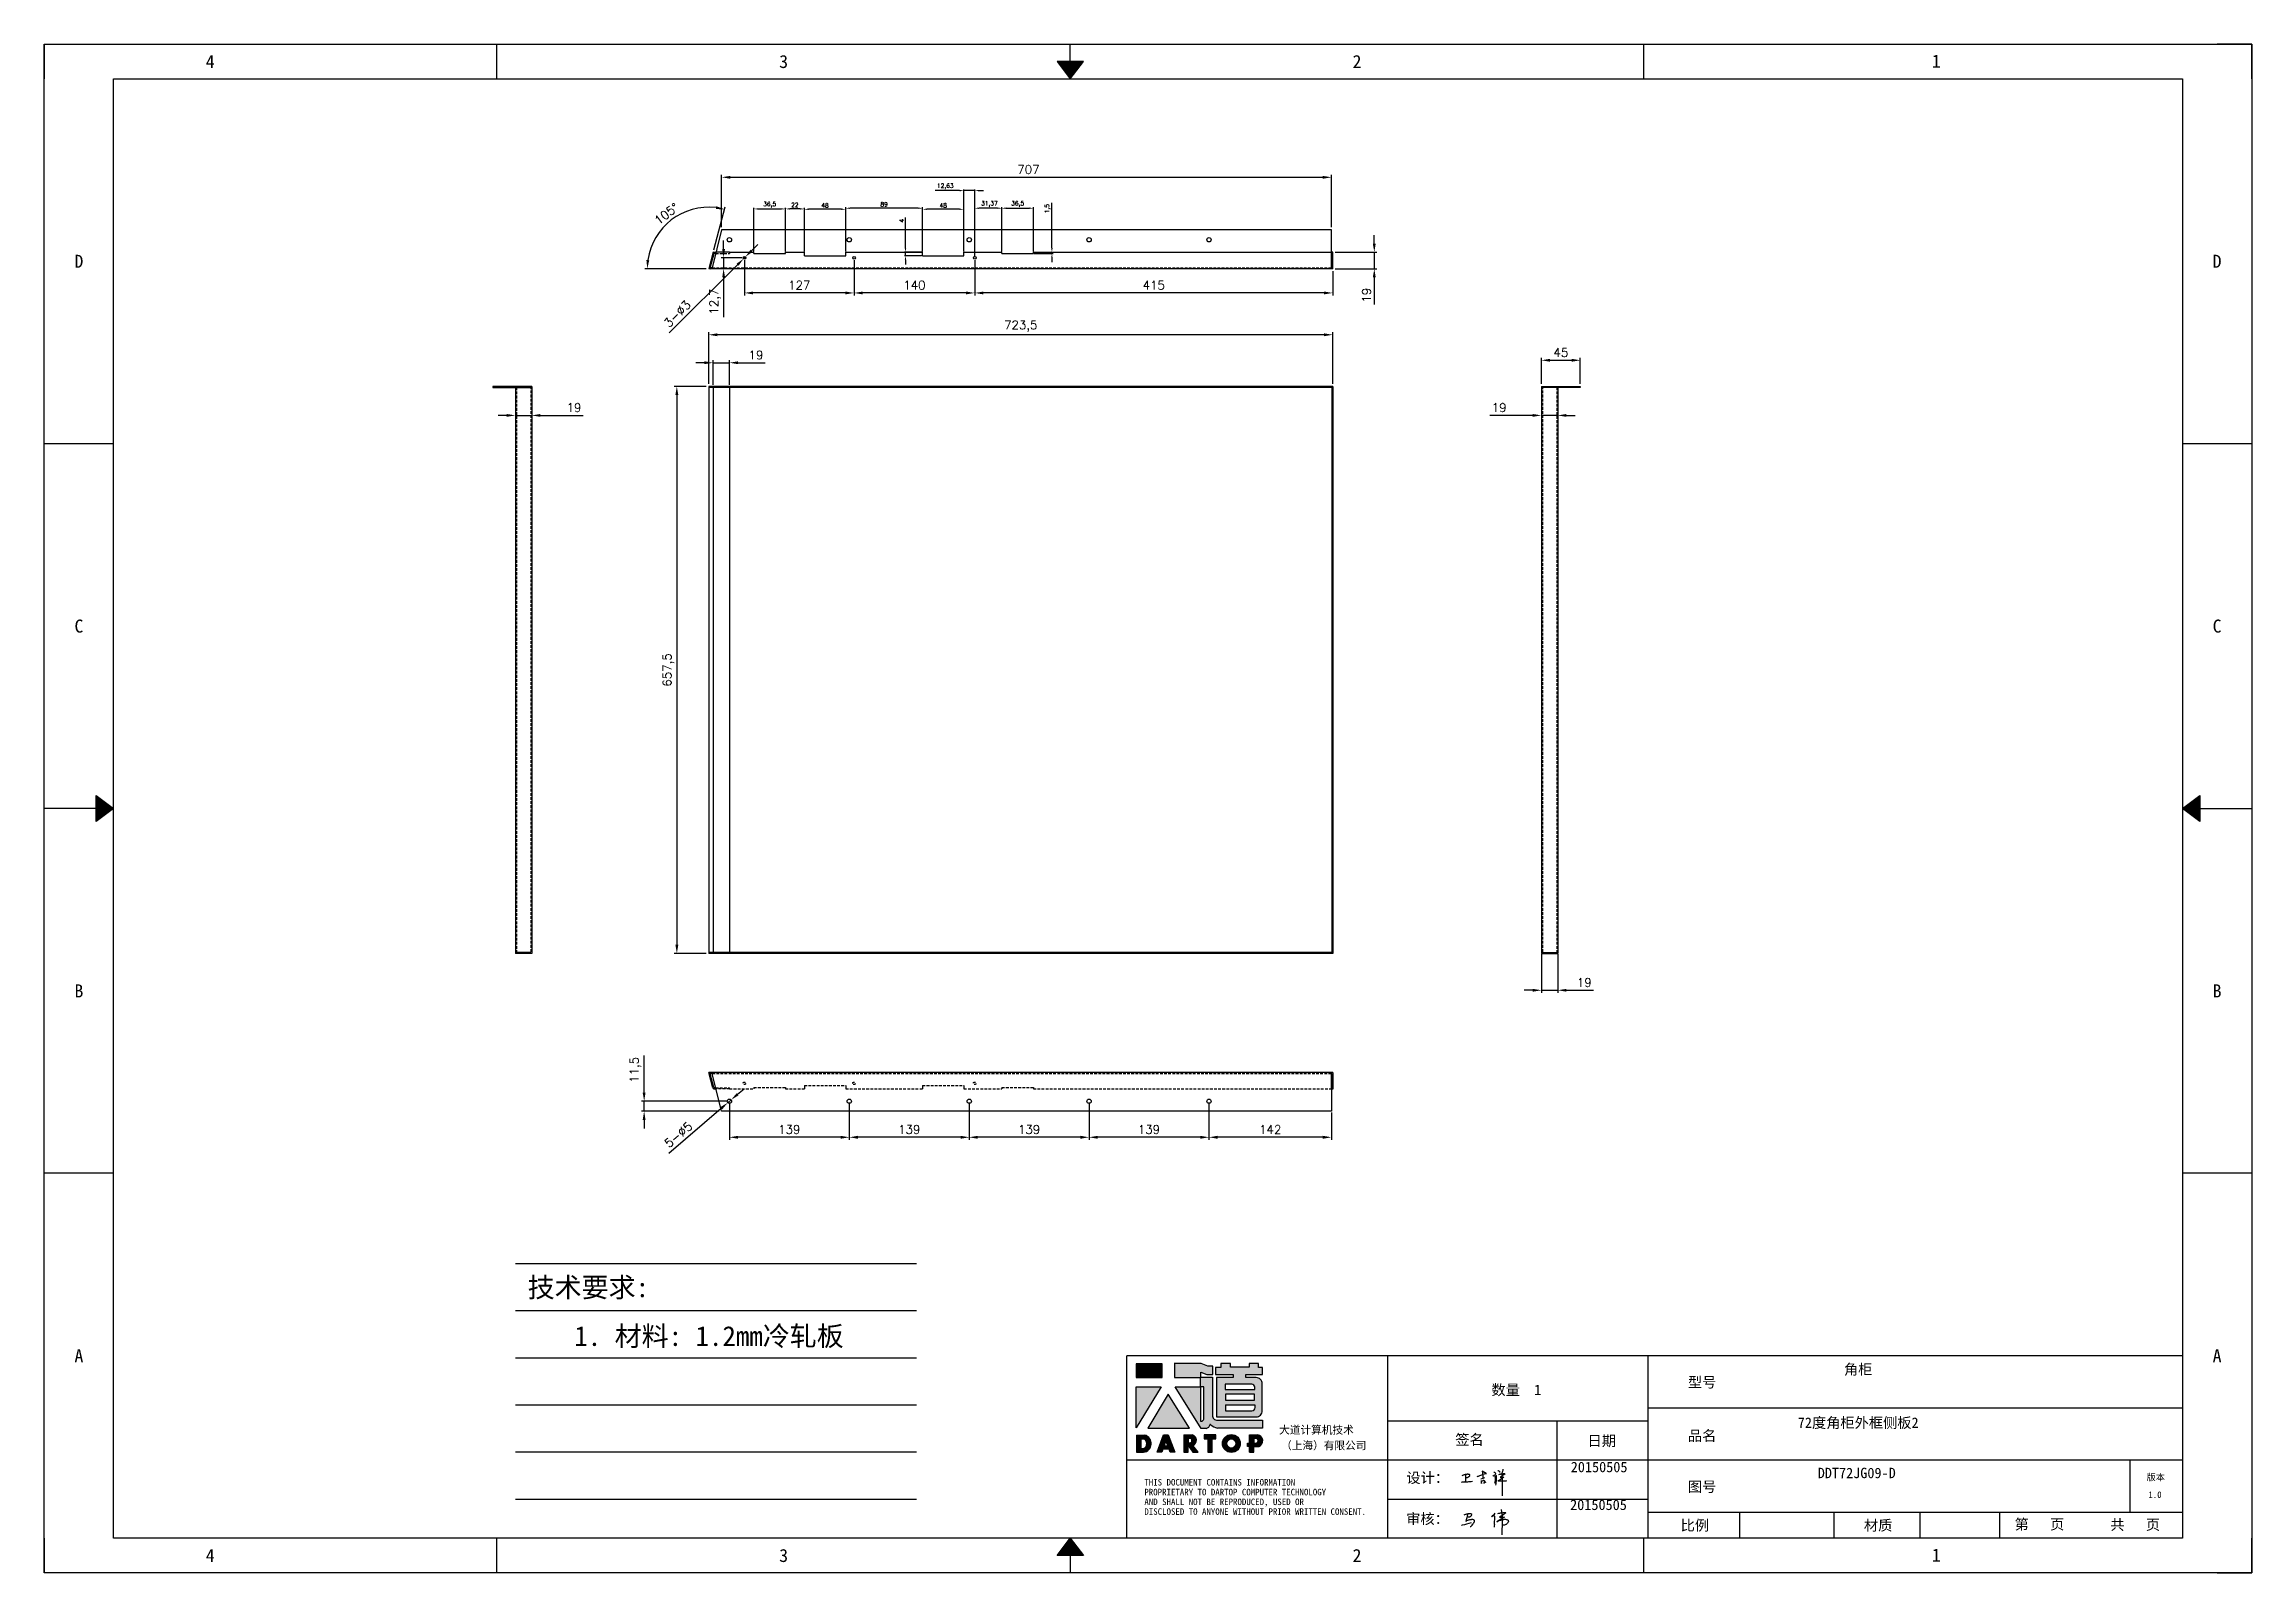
# Model space of a CAD drawing. Header units: millimetres. Extents: x -43476 to -13830, y -16942 to 55335.
# Drawn here: x -27713 to -25153, y 24800 to 26572 of the extents above; entities that cross this region are included whole.
import ezdxf
from ezdxf.enums import TextEntityAlignment as Align

# ---------------------------------------------------------------- set-up
doc = ezdxf.new("R2010")
doc.units = ezdxf.units.MM
for name, pattern in [('ACAD_ISO02W100', [15, 12, -3]), ('DOT', [0.25, 0, -0.25]), ('HIDDEN2', [4.7625, 3.175, -1.5875])]:
    doc.linetypes.add(name, pattern=pattern)
for name, color, linetype in [('4', 7, 'Continuous'), ('green', 3, 'ACAD_ISO02W100'), ('hidden', 3, 'HIDDEN2'), ('print', 30, 'Continuous')]:
    doc.layers.add(name, color=color, linetype=linetype)
doc.layers.add('dim', color=2, linetype='Continuous', lineweight=9)
doc.styles.add('Dartop', font='')
doc.styles.add('HZ', font='')
doc.styles.add('hzHT', font='simhei.ttf')
doc.styles.get("Standard").update_dxf_attribs({"font": 'txt', "bigfont": 'gbcbig.shx'})
doc.styles.get('Dartop').set_extended_font_data('FangSong_GB2312')
doc.styles.get('HZ').set_extended_font_data('SimSun')
doc.dimstyles.new('2-small', dxfattribs={"dimtxt": 10, "dimasz": 10, "dimexe": 3, "dimexo": 3, "dimgap": 4, "dimtad": 1, "dimtxsty": 'Standard', "dimcen": 5, "dimadec": 0, "dimazin": 0, "dimtfac": 1, "dimtmove": 0, "dimatfit": 3, "dimfxl": 0, "dimarcsym": 0})
doc.dimstyles.new('small', dxfattribs={"dimtxt": 5, "dimasz": 5, "dimexe": 1.25, "dimexo": 1, "dimgap": 2, "dimtad": 1, "dimtxsty": 'Standard', "dimcen": 2.5, "dimadec": 0, "dimazin": 0, "dimtfac": 1, "dimtmove": 0, "dimatfit": 3, "dimfxl": 0, "dimarcsym": 0})

msp = doc.modelspace()

# ---------------------------------------------------------------- texts
at = {"color": 0}
for s, height, style, p in [('4', 15.108, 'Dartop', (-27519.971, 26552.138)), ('3', 15.108, 'Dartop', (-26855.218, 26552.138)), ('2', 15.108, 'Dartop', (-26190.465, 26552.138)), ('1', 15.108, 'Dartop', (-25518.826, 26552.618)), ('D', 15.108, 'Dartop', (-27672.22, 26320.482)), ('D', 15.108, 'Dartop', (-25193.336, 26320.482)), ('C', 15.108, 'Dartop', (-27672.22, 25897.458)), ('C', 15.108, 'Dartop', (-25193.336, 25897.458)), ('B', 15.108, 'Dartop', (-27672.22, 25474.433)), ('B', 15.108, 'Dartop', (-25193.336, 25474.433)), ('A', 15.108, 'Dartop', (-27672.22, 25051.408)), ('A', 15.108, 'Dartop', (-25193.336, 25051.408)), ('角柜', 12.0864, 'hzHT', (-25609.423, 25035.639)), ('数量  1', 12.0864, 'hzHT', (-26005.758, 25011.789)), ('型号', 12.0864, 'hzHT', (-25790.346, 25020.665)), ('72度角柜外框侧板2', 12.0864, 'hzHT', (-25609.423, 24973.726)), ('签名', 12.0864, 'hzHT', (-26060.05, 24954.19)), ('日期', 12.0864, 'hzHT', (-25906.688, 24952.703)), ('品名', 12.0864, 'hzHT', (-25790.346, 24958.618)), ('20150505', 12.0864, 'hzHT', (-25909.79, 24922.372)), ('图号', 12.0864, 'hzHT', (-25790.346, 24899.541)), ('DDT72JG09-D', 12.08642, 'hzHT', (-25611.112, 24915.438)), ('版本', 7.554, 'hzHT', (-25264.422, 24910.49)), ('20150505', 12.0864, 'hzHT', (-25910.51, 24878.516)), ('1.0', 7.554, 'Dartop', (-25265.331, 24890.302)), ('比例', 12.0864, 'hzHT', (-25798.773, 24854.69)), ('材质', 12.0864, 'hzHT', (-25586.274, 24854.69)), ('第   页', 12.0864, 'hzHT', (-25399.306, 24855.943)), ('共   页', 12.0864, 'hzHT', (-25288.282, 24855.503)), ('4', 15.108, 'Dartop', (-27519.971, 24819.752)), ('3', 15.108, 'Dartop', (-26855.218, 24819.752)), ('2', 15.108, 'Dartop', (-26190.465, 24819.752)), ('1', 15.108, 'Dartop', (-25518.826, 24820.231))]:
    msp.add_text(s, height=height, dxfattribs=dict(at, style=style)).set_placement(p, align=Align.MIDDLE_CENTER)
at = {"style": 'HZ'}
for s, p in [('技术要求:', (-27081.589, 25130.687)), ('1. 材料: 1.2mm冷轧板', (-26941.722, 25074.201))]:
    msp.add_text(s, height=22.932, dxfattribs=at).set_placement(p, align=Align.MIDDLE_CENTER)
at = {"color": 0, "style": 'hzHT'}
for s, height, p in [('THIS DOCUMENT CONTAINS INFORMATION', 7.55401, (-26436.979, 24900.858)), ('设计：', 12.0864, (-26133.268, 24903.834)), ('AND SHALL NOT BE REPRODUCED, USED OR', 7.55401, (-26436.979, 24878.196)), ('PROPRIETARY TO DARTOP COMPUTER TECHNOLOGY', 7.55401, (-26436.979, 24889.527)), ('DISCLOSED TO ANYONE WITHOUT PRIOR WRITTEN CONSENT.', 7.55401, (-26436.979, 24866.865)), ('审核：', 12.0864, (-26133.448, 24856.239))]:
    msp.add_text(s, height=height, dxfattribs=at).set_placement(p)
at = {"layer": '4', "color": 0, "style": 'hzHT'}
for s, p in [('大道计算机技术', (-26280.742, 24960.857)), ('（上海）有限公司', (-26278.461, 24942.79))]:
    msp.add_text(s, height=9.0648, dxfattribs=at).set_placement(p)

# ---------------------------------------------------------------- blocks, each defined once
blk = doc.blocks.new('*U5')
at = {"color": 254, "linetype": 'Continuous', "extrusion": (0, 0, -1)}
for points in [[(-17, 0.333), (-16.812, 0.25), (-17, 0.5)], [(-17, 0.333), (-17.188, 0.25), (-16.812, 0.25)], [(-17, 0.333), (-17, 0.5), (-17.188, 0.25)]]:
    blk.add_solid(points, dxfattribs=at)
blk = doc.blocks.new('*U4')
at = {"color": 254, "linetype": 'Continuous', "extrusion": (0, 0, -1)}
for points in [[(-33.167, 11), (-33, 11), (-33.25, 11.188)], [(-33.167, 11), (-33.25, 11.188), (-33.25, 10.812)], [(-33.167, 11), (-33.25, 10.812), (-33, 11)]]:
    blk.add_solid(points, dxfattribs=at)
blk = doc.blocks.new('*U6')
at = {"color": 254, "linetype": 'Continuous'}
for points in [[(17, 21.667), (17.188, 21.75), (16.812, 21.75)], [(17, 21.667), (16.812, 21.75), (17, 21.5)], [(17, 21.667), (17, 21.5), (17.188, 21.75)]]:
    blk.add_solid(points, dxfattribs=at)
blk = doc.blocks.new('*U3')
at = {"color": 254, "linetype": 'Continuous', "extrusion": (0, 0, -1)}
for points in [[(-0.833, 11), (-0.75, 10.812), (-0.75, 11.188)], [(-0.833, 11), (-0.75, 11.188), (-1, 11)], [(-0.833, 11), (-1, 11), (-0.75, 10.812)]]:
    blk.add_solid(points, dxfattribs=at)
blk = doc.blocks.new('dadao')
for p, q in [((48, 19.2), (44.9, 10.4)), ((44.9, 10.4), (51.2, 10.4)), ((51.2, 10.4), (48, 19.2))]:
    blk.add_line(p, q)
for points in [[(41.8, 121.6), (41.8, 143.7), (-0.4, 143.7), (-0.4, 121.6), (41.8, 121.6)], [(104.8, 122), (104.8, 130.3), (114.1, 126.3), (124.2, 126.3), (124.2, 139.6), (115.9, 139.6), (105.1, 143.9), (61.5, 143.9)], [(61.7, 144), (61.7, 121.3), (103.9, 121.3)], [(113.4, 38.7), (105.1, 38.7), (63, 106.5), (103.9, 106.5), (103.9, 120.9), (103.9, 121.3)], [(109.7, 53.6), (109.7, 106.2), (104.3, 106.2), (104.3, 50.4), (106.6, 50.4)], [(144.6, 94.4), (144.6, 84.8), (192, 84.8), (192, 94.1), (144.9, 94.1)], [(120.2, 45), (119.5, 45), (119.5, 44.6)], [(0, 28), (0, 0), (11.8, 0)], [(0.1, 28), (14, 28)], [(7.1, 21.8), (7.1, 6.1), (12, 6.1)], [(7.1, 21.8), (11.4, 21.8)], [(76.8, 28.2), (76.8, 0), (84.1, 0), (84.1, 11.1), (91.6, -0.1), (100.3, -0.1), (91.7, 11.1)], [(76.8, 28.2), (90.6, 28.2)], [(84, 22.7), (84, 15.3), (87.2, 15.3)], [(84, 22.7), (87.3, 22.7)], [(183.7, 0), (183.7, 9.6), (180.6, 9.6), (180.6, 14.9), (183.8, 14.9), (183.8, 28.1), (196.1, 28.1), (196.5, 28.1)], [(183.7, 0), (190.9, 0), (190.9, 9.6), (198.8, 9.6)], [(194.9, 22.3), (190.8, 22.3), (190.8, 15), (194.4, 15)]]:
    blk.add_lwpolyline(points)
blk.add_lwpolyline([(137.1, 144.2), (137.1, 137.9), (128.3, 137.9), (128.3, 126.5), (157.3, 126.5), (157.3, 121.5), (130.3, 121.5), (130.3, 57.5), (194.4, 57.5, 0.414214), (204.4, 67.5), (204.4, 111.3, 0.414214), (194.4, 121.3), (177.5, 121.3), (177.5, 126.3), (204.7, 126.3), (204.7, 137.7), (198.2, 137.7), (198.2, 143.9), (183.3, 143.9), (183.3, 138), (153, 138), (153, 144.2), (137.1, 144.2)], format="xyb", close=True)
for points in [[(104.8, 122), (123.4, 122), (123.4, 60, 0.414214), (131.4, 52), (204.8, 52), (204.8, 39.1), (131.7, 39.1)], [(144.3, 110.8), (144.3, 101.8), (192.3, 101.8), (192.3, 105.5, 0.414214), (187.3, 110.5), (144.3, 110.5)], [(144.6, 77), (144.6, 67.5), (187.6, 67.5, 0.414214), (192.6, 72.5), (192.6, 76.4), (144.6, 76.4)]]:
    blk.add_lwpolyline(points, format="xyb")
for points in [[(-0.3, 106.2), (40.4, 106.2), (-0.3, 39.7), (-0.3, 106.2)], [(51.7, 94.1), (18.4, 39.3), (86.2, 39.3)], [(43.8, 28.2), (51.8, 28.2), (62.6, -0.1), (55, -0.1), (53.2, 5), (42.9, 5), (41.1, 0), (33.6, 0)], [(110, 28.1), (110, 21.9), (116, 21.9), (116, -0.1), (123.2, -0.1), (123.2, 22), (129.2, 22), (129.2, 28.1), (110, 28.1)]]:
    blk.add_lwpolyline(points, close=True)
for radius in [14.5, 7.44]:
    blk.add_circle((154.2, 14.2), radius)
for centre, radius, start, end in [((99.2, 60.7), 12.6, 305.6399, 325.969), ((111.6, 46.7), 8.19, 282.9811, 347.6627), ((136, 61.7), 22.9, 226.7358, 259.3209), ((8.5, 13.9), 8.49, 294.2143, 69.7177), ((9.6, 14.2), 14.4, 278.6604, 72.3203), ((86.4, 19), 3.8, 282.527, 76.7196), ((88.6, 19.4), 8.95, 290.6073, 77.2124), ((193.7, 18.7), 3.8, 280.9891, 72.5513), ((195.7, 18.6), 9.51, 288.8959, 85.2442)]:
    blk.add_arc(centre, radius, start, end)
blk = doc.blocks.new('h')
for p, q in [((20768.1, -2360.9), (20773, -2359.1)), ((20769.5, -2366.9), (20769.8, -2370.6)), ((20769.8, -2370.6), (20770.9, -2378)), ((20770.9, -2378), (20771.5, -2370.6)), ((20772.4, -2369.3), (20774.9, -2367.8)), ((20773, -2359.1), (20784.1, -2355.2)), ((20773.3, -2331.8), (20775.3, -2338.7)), ((20789.1, -2340.9), (20773.5, -2331.9)), ((20775.3, -2338.7), (20775.6, -2351.2)), ((20775.6, -2351.2), (20775.5, -2357.3)), ((20782.2, -2369.2), (20780, -2377.1)), ((20780, -2377.1), (20788.3, -2371.3)), ((20780.1, -2366.4), (20780.8, -2366.4)), ((20781.9, -2367.4), (20782.2, -2369.2)), ((20845.7, -2343.5), (20848.4, -2353)), ((20848.9, -2370.3), (20847.9, -2424)), ((20848.4, -2353), (20848.9, -2370.3))]:
    blk.add_line(p, q)
for points in [[(20696.6, -2372.4, 0.002073), (20710.6, -2371.9, 0.016137), (20719.6, -2371.3, 0.008314), (20736.9, -2369.3)], [(20699.1, -2348.2, -0.029745), (20704.6, -2345.4, -0.046842), (20708.4, -2344.2, -0.00919), (20714.3, -2343, -0.018517), (20717.2, -2342.5, -0.037841), (20720.3, -2342.4, -0.039541), (20723.2, -2342.8, -0.149785), (20726, -2344.3, -0.204935), (20726.9, -2346.6, -0.074872), (20726.5, -2348.3, -0.061615), (20725.6, -2350.3, -0.034204), (20723.8, -2352.6, -0.045776), (20722.3, -2354.1, -0.054985), (20720.4, -2355.3, -0.036348), (20717.3, -2356.5, -0.067752), (20715.7, -2356.8, -0.043553), (20713.2, -2356.7)], [(20755, -2351.9, -0.024077), (20759.9, -2350.1, -0.013147), (20768.7, -2346.5, -0.00522), (20775.4, -2344.1, -0.018517), (20777.3, -2343.4, -0.008274), (20786.3, -2341, -0.039541), (20788.3, -2340.8, -0.079216), (20789.4, -2341, -0.204935)], [(20813.5, -2350.1, 0.007348), (20815.9, -2348.7, 0.008421), (20818, -2347.3, 0.009459), (20819.7, -2346.2, -0.016325), (20820.7, -2345.5, -0.173771), (20821.8, -2345.3, -0.085159), (20823.9, -2346, -0.125883), (20826, -2347.9, -0.160659), (20826.6, -2350.1, -0.010447), (20826.5, -2352.3, -0.008247), (20826.2, -2355.1, -0.002698), (20825.3, -2374, 0.001562), (20823.9, -2383.7, 0.016137)], [(20816.8, -2335, -0.053561), (20819.6, -2336.1, -0.075272), (20821.3, -2337.3, -0.005295), (20822.5, -2338.5, -0.009337), (20823.1, -2339.1, -0.026146), (20823.7, -2339.8, -0.016644), (20824.5, -2340.9)], [(20832.1, -2329.2, -0.053561), (20834.9, -2330.3, -0.075272), (20836.7, -2331.5, -0.005295), (20837.8, -2332.6, -0.009337), (20838.5, -2333.3, -0.026146), (20839, -2334, -0.016644), (20839.8, -2335.1)], [(20836, -2343.7, -0.02797), (20842.1, -2342.6, -0.048868), (20845.6, -2342.2, -0.00919), (20851.1, -2341.4, -0.018517), (20853.9, -2341.1, -0.037841), (20856.7, -2341.2, -0.039541), (20859.4, -2341.6, -0.018282), (20840.6, -2354.7, -0.000937)], [(20847.6, -2340.2, 0.021784), (20849.6, -2335.9, 0.028296), (20850.8, -2332.4, 0.008136), (20851.9, -2328.2, 0.028913), (20852.2, -2327, 0.08193), (20852.1, -2325.9, 0.075058), (20851.7, -2324.7, 0.275043)]]:
    blk.add_lwpolyline(points, format="xyb")
for points in [[(20711.3, -2343.5), (20711.3, -2343.5), (20711.5, -2355.8), (20710.7, -2368), (20710.6, -2371.9)], [(20821.5, -2350.6), (20822.4, -2359.2), (20822.2, -2364.9), (20821.7, -2369), (20821.3, -2376.3), (20823.6, -2368.5), (20827.2, -2366.3), (20829.5, -2366.3)], [(20840.6, -2354.7), (20850, -2354.7), (20855, -2354.3), (20845.9, -2361.1), (20840.5, -2364), (20833, -2367.5), (20863.2, -2367.4), (20865.9, -2367.3)]]:
    blk.add_lwpolyline(points)
for centre, radius, start, end in [((20773.7, -2371.2), 2.3, 121.9907, 163.60158), ((20787.5, -2406), 40.3, 100.61827, 108.24823), ((20780.8, -2367.6), 1.15, 9.4675, 90)]:
    blk.add_arc(centre, radius, start, end)
blk = doc.blocks.new('*D291')
at = {"layer": 'Defpoints', "color": 0}
for p in [(-26942.1, 26235.3), (-26942.1, 26175.4), (-26218.6, 26175.4)]:
    blk.add_point(p, dxfattribs=at)
at = {"layer": 'dim', "color": 0, "lineweight": -2}
for p, q in [((-26942.1, 26178.4), (-26942.1, 26238.3)), ((-26228.6, 26235.3), (-26932.1, 26235.3)), ((-26218.6, 26178.4), (-26218.6, 26238.3))]:
    blk.add_line(p, q, dxfattribs=at)
at = {"layer": 'dim', "color": 0}
for points in [[(-26932.1, 26236.9), (-26932.1, 26233.6), (-26942.1, 26235.3)], [(-26228.6, 26236.9), (-26228.6, 26233.6), (-26218.6, 26235.3)]]:
    blk.add_solid(points, dxfattribs=at)
at = {"layer": 'dim', "color": 0, "insert": (-26580.3, 26245.1), "char_height": 10, "attachment_point": 5}
blk.add_mtext('723,5', dxfattribs=at)
blk = doc.blocks.new('*D292')
at = {"layer": 'Defpoints', "color": 0}
for p in [(-26942, 26175.4), (-26979, 25517.9), (-26942, 25517.9)]:
    blk.add_point(p, dxfattribs=at)
at = {"layer": 'dim', "color": 0, "lineweight": -2}
for p, q in [((-26945, 26175.4), (-26982, 26175.4)), ((-26979, 26165.4), (-26979, 25527.9)), ((-26945, 25517.9), (-26982, 25517.9))]:
    blk.add_line(p, q, dxfattribs=at)
at = {"layer": 'dim', "color": 0}
for points in [[(-26980.7, 26165.4), (-26977.3, 26165.4), (-26979, 26175.4)], [(-26980.7, 25527.9), (-26977.3, 25527.9), (-26979, 25517.9)]]:
    blk.add_solid(points, dxfattribs=at)
at = {"layer": 'dim', "color": 0, "insert": (-26988.8, 25846.6), "char_height": 10, "attachment_point": 5, "rotation": 90}
blk.add_mtext('657,5', dxfattribs=at)
blk = doc.blocks.new('*D282')
at = {"layer": 'Defpoints', "color": 0}
for p in [(-25931.6, 26205.7), (-25976.6, 26175.4), (-25931.6, 26175.4)]:
    blk.add_point(p, dxfattribs=at)
at = {"layer": 'dim', "color": 0, "lineweight": -2}
for p, q in [((-25976.6, 26178.4), (-25976.6, 26208.7)), ((-25966.6, 26205.7), (-25941.6, 26205.7)), ((-25931.6, 26178.4), (-25931.6, 26208.7))]:
    blk.add_line(p, q, dxfattribs=at)
at = {"layer": 'dim', "color": 0}
for points in [[(-25966.6, 26207.4), (-25966.6, 26204), (-25976.6, 26205.7)], [(-25941.6, 26207.4), (-25941.6, 26204), (-25931.6, 26205.7)]]:
    blk.add_solid(points, dxfattribs=at)
at = {"layer": 'dim', "color": 0, "insert": (-25954.1, 26214.7), "char_height": 10, "attachment_point": 5}
blk.add_mtext('45', dxfattribs=at)
blk = doc.blocks.new('*D283')
at = {"layer": 'Defpoints', "color": 0}
for p in [(-25976.7, 25520.2), (-25957.7, 25520.2), (-25957.7, 25475.2)]:
    blk.add_point(p, dxfattribs=at)
at = {"layer": 'dim', "color": 0, "lineweight": -2}
for p, q in [((-25976.7, 25517.2), (-25976.7, 25472.2)), ((-25957.7, 25517.2), (-25957.7, 25472.2)), ((-25986.7, 25475.2), (-25996.7, 25475.2)), ((-25976.7, 25475.2), (-25957.7, 25475.2)), ((-25947.7, 25475.2), (-25916.4, 25475.2))]:
    blk.add_line(p, q, dxfattribs=at)
at = {"layer": 'dim', "color": 0}
for points in [[(-25986.7, 25476.8), (-25986.7, 25473.5), (-25976.7, 25475.2)], [(-25947.7, 25476.8), (-25947.7, 25473.5), (-25957.7, 25475.2)]]:
    blk.add_solid(points, dxfattribs=at)
at = {"layer": 'dim', "color": 0, "insert": (-25927, 25484.2), "char_height": 10, "attachment_point": 5}
blk.add_mtext('19', dxfattribs=at)
blk = doc.blocks.new('*D293')
at = {"layer": 'Defpoints', "color": 0}
for p in [(-26918, 26202.8), (-26937, 26174.2), (-26918, 26174.2)]:
    blk.add_point(p, dxfattribs=at)
at = {"layer": 'dim', "color": 0, "lineweight": -2}
for p, q in [((-26947, 26202.8), (-26957, 26202.8)), ((-26937, 26177.2), (-26937, 26205.8)), ((-26937, 26202.8), (-26918, 26202.8)), ((-26918, 26177.2), (-26918, 26205.8)), ((-26908, 26202.8), (-26876.6, 26202.8))]:
    blk.add_line(p, q, dxfattribs=at)
at = {"layer": 'dim', "color": 0}
for points in [[(-26947, 26204.5), (-26947, 26201.2), (-26937, 26202.8)], [(-26908, 26204.5), (-26908, 26201.2), (-26918, 26202.8)]]:
    blk.add_solid(points, dxfattribs=at)
at = {"layer": 'dim', "color": 0, "insert": (-26887.3, 26211.8), "char_height": 10, "attachment_point": 5}
blk.add_mtext('19', dxfattribs=at)
blk = doc.blocks.new('*D294')
at = {"layer": 'Defpoints', "color": 0}
for p in [(-26966.5, 26378.9), (-26942, 26311.9), (-26942, 26311.9), (-26937, 26330.9), (-26218.6, 26311.9)]:
    blk.add_point(p, dxfattribs=at)
at = {"layer": 'dim', "color": 0, "lineweight": -2}
for p, q in [((-26936.2, 26333.8), (-26922.9, 26383.7)), ((-26945, 26311.9), (-27016.3, 26311.9))]:
    blk.add_line(p, q, dxfattribs=at)
blk.add_arc((-26942, 26311.9), 71.3, 83.0807, 171.9593, dxfattribs=at)
at = {"layer": 'dim', "color": 0}
for points in [[(-26933.1, 26384.3), (-26933.8, 26381), (-26923.6, 26380.8)], [(-27011, 26321.7), (-27014.3, 26322), (-27013.3, 26311.9)]]:
    blk.add_solid(points, dxfattribs=at)
at = {"layer": 'dim', "color": 0, "insert": (-26990.9, 26375.6), "char_height": 10, "attachment_point": 5, "rotation": 37.52}
blk.add_mtext('105°', dxfattribs=at)
blk = doc.blocks.new('*D295')
at = {"layer": 'Defpoints', "color": 0}
for p in [(-26220.1, 26417.9), (-26927.1, 26356.9), (-26220.1, 26356.9)]:
    blk.add_point(p, dxfattribs=at)
at = {"layer": 'dim', "color": 0, "lineweight": -2}
for p, q in [((-26927.1, 26359.9), (-26927.1, 26420.9)), ((-26917.1, 26417.9), (-26230.1, 26417.9)), ((-26220.1, 26359.9), (-26220.1, 26420.9))]:
    blk.add_line(p, q, dxfattribs=at)
at = {"layer": 'dim', "color": 0}
for points in [[(-26917.1, 26419.5), (-26917.1, 26416.2), (-26927.1, 26417.9)], [(-26230.1, 26419.5), (-26230.1, 26416.2), (-26220.1, 26417.9)]]:
    blk.add_solid(points, dxfattribs=at)
at = {"layer": 'dim', "color": 0, "insert": (-26571.4, 26426.9), "char_height": 10, "attachment_point": 5}
blk.add_mtext('707', dxfattribs=at)
blk = doc.blocks.new('*D296')
at = {"layer": 'Defpoints', "color": 0}
for p in [(-26218.6, 26330.9), (-26218.6, 26311.9), (-26170.4, 26311.9)]:
    blk.add_point(p, dxfattribs=at)
at = {"layer": 'dim', "color": 0, "lineweight": -2}
for p, q in [((-26170.4, 26340.9), (-26170.4, 26350.9)), ((-26215.6, 26330.9), (-26167.4, 26330.9)), ((-26215.6, 26311.9), (-26167.4, 26311.9)), ((-26170.4, 26330.9), (-26170.4, 26311.9)), ((-26170.4, 26301.9), (-26170.4, 26270.5))]:
    blk.add_line(p, q, dxfattribs=at)
at = {"layer": 'dim', "color": 0}
for points in [[(-26172.1, 26340.9), (-26168.8, 26340.9), (-26170.4, 26330.9)], [(-26172.1, 26301.9), (-26168.8, 26301.9), (-26170.4, 26311.9)]]:
    blk.add_solid(points, dxfattribs=at)
at = {"layer": 'dim', "color": 0, "insert": (-26179.4, 26281.2), "char_height": 10, "attachment_point": 5, "rotation": 90}
blk.add_mtext('19', dxfattribs=at)
blk = doc.blocks.new('*D297')
at = {"layer": 'Defpoints', "color": 0}
for p in [(-26633.6, 26324.6), (-26218.6, 26311.9), (-26633.6, 26283.8)]:
    blk.add_point(p, dxfattribs=at)
at = {"layer": 'dim', "color": 0, "lineweight": -2}
for p, q in [((-26633.6, 26321.6), (-26633.6, 26280.8)), ((-26218.6, 26308.9), (-26218.6, 26280.8)), ((-26228.6, 26283.8), (-26623.6, 26283.8))]:
    blk.add_line(p, q, dxfattribs=at)
at = {"layer": 'dim', "color": 0}
for points in [[(-26623.6, 26285.4), (-26623.6, 26282.1), (-26633.6, 26283.8)], [(-26228.6, 26285.4), (-26228.6, 26282.1), (-26218.6, 26283.8)]]:
    blk.add_solid(points, dxfattribs=at)
at = {"layer": 'dim', "color": 0, "insert": (-26426.1, 26292.8), "char_height": 10, "attachment_point": 5}
blk.add_mtext('415', dxfattribs=at)
blk = doc.blocks.new('*D284')
at = {"layer": 'Defpoints', "color": 0}
for p in [(-26362.1, 25347.9), (-26220.1, 25336.4), (-26362.1, 25304.7)]:
    blk.add_point(p, dxfattribs=at)
at = {"layer": 'dim', "color": 0, "lineweight": -2}
for p, q in [((-26362.1, 25344.9), (-26362.1, 25301.7)), ((-26220.1, 25333.4), (-26220.1, 25301.7)), ((-26230.1, 25304.7), (-26352.1, 25304.7))]:
    blk.add_line(p, q, dxfattribs=at)
at = {"layer": 'dim', "color": 0}
for points in [[(-26352.1, 25306.4), (-26352.1, 25303), (-26362.1, 25304.7)], [(-26230.1, 25306.4), (-26230.1, 25303), (-26220.1, 25304.7)]]:
    blk.add_solid(points, dxfattribs=at)
at = {"layer": 'dim', "color": 0, "insert": (-26291.1, 25313.7), "char_height": 10, "attachment_point": 5}
blk.add_mtext('142', dxfattribs=at)
blk = doc.blocks.new('*D285')
at = {"layer": 'Defpoints', "color": 0}
for p in [(-26501.1, 25347.9), (-26362.1, 25347.9), (-26501.1, 25304.7)]:
    blk.add_point(p, dxfattribs=at)
at = {"layer": 'dim', "color": 0, "lineweight": -2}
for p, q in [((-26501.1, 25344.9), (-26501.1, 25301.7)), ((-26362.1, 25344.9), (-26362.1, 25301.7)), ((-26372.1, 25304.7), (-26491.1, 25304.7))]:
    blk.add_line(p, q, dxfattribs=at)
at = {"layer": 'dim', "color": 0}
for points in [[(-26491.1, 25306.4), (-26491.1, 25303), (-26501.1, 25304.7)], [(-26372.1, 25306.4), (-26372.1, 25303), (-26362.1, 25304.7)]]:
    blk.add_solid(points, dxfattribs=at)
at = {"layer": 'dim', "color": 0, "insert": (-26431.6, 25313.7), "char_height": 10, "attachment_point": 5}
blk.add_mtext('139', dxfattribs=at)
blk = doc.blocks.new('*D286')
at = {"layer": 'Defpoints', "color": 0}
for p in [(-26640.1, 25347.9), (-26501.1, 25347.9), (-26640.1, 25304.7)]:
    blk.add_point(p, dxfattribs=at)
at = {"layer": 'dim', "color": 0, "lineweight": -2}
for p, q in [((-26640.1, 25344.9), (-26640.1, 25301.7)), ((-26501.1, 25344.9), (-26501.1, 25301.7)), ((-26511.1, 25304.7), (-26630.1, 25304.7))]:
    blk.add_line(p, q, dxfattribs=at)
at = {"layer": 'dim', "color": 0}
for points in [[(-26630.1, 25306.4), (-26630.1, 25303), (-26640.1, 25304.7)], [(-26511.1, 25306.4), (-26511.1, 25303), (-26501.1, 25304.7)]]:
    blk.add_solid(points, dxfattribs=at)
at = {"layer": 'dim', "color": 0, "insert": (-26570.6, 25313.7), "char_height": 10, "attachment_point": 5}
blk.add_mtext('139', dxfattribs=at)
blk = doc.blocks.new('*D287')
at = {"layer": 'Defpoints', "color": 0}
for p in [(-26779.1, 25347.9), (-26640.1, 25347.9), (-26779.1, 25304.7)]:
    blk.add_point(p, dxfattribs=at)
at = {"layer": 'dim', "color": 0, "lineweight": -2}
for p, q in [((-26779.1, 25344.9), (-26779.1, 25301.7)), ((-26640.1, 25344.9), (-26640.1, 25301.7)), ((-26650.1, 25304.7), (-26769.1, 25304.7))]:
    blk.add_line(p, q, dxfattribs=at)
at = {"layer": 'dim', "color": 0}
for points in [[(-26769.1, 25306.4), (-26769.1, 25303), (-26779.1, 25304.7)], [(-26650.1, 25306.4), (-26650.1, 25303), (-26640.1, 25304.7)]]:
    blk.add_solid(points, dxfattribs=at)
at = {"layer": 'dim', "color": 0, "insert": (-26709.6, 25313.7), "char_height": 10, "attachment_point": 5}
blk.add_mtext('139', dxfattribs=at)
blk = doc.blocks.new('*D288')
at = {"layer": 'Defpoints', "color": 0}
for p in [(-26918.1, 25347.9), (-26779.1, 25347.9), (-26918.1, 25304.7)]:
    blk.add_point(p, dxfattribs=at)
at = {"layer": 'dim', "color": 0, "lineweight": -2}
for p, q in [((-26918.1, 25344.9), (-26918.1, 25301.7)), ((-26779.1, 25344.9), (-26779.1, 25301.7)), ((-26789.1, 25304.7), (-26908.1, 25304.7))]:
    blk.add_line(p, q, dxfattribs=at)
at = {"layer": 'dim', "color": 0}
for points in [[(-26908.1, 25306.4), (-26908.1, 25303), (-26918.1, 25304.7)], [(-26789.1, 25306.4), (-26789.1, 25303), (-26779.1, 25304.7)]]:
    blk.add_solid(points, dxfattribs=at)
at = {"layer": 'dim', "color": 0, "insert": (-26848.6, 25313.7), "char_height": 10, "attachment_point": 5}
blk.add_mtext('139', dxfattribs=at)
blk = doc.blocks.new('*D298')
at = {"layer": 'Defpoints', "color": 0}
for p in [(-26773.6, 26324.6), (-26633.6, 26324.6), (-26773.6, 26283.8)]:
    blk.add_point(p, dxfattribs=at)
at = {"layer": 'dim', "color": 0, "lineweight": -2}
for p, q in [((-26773.6, 26321.6), (-26773.6, 26280.8)), ((-26633.6, 26321.6), (-26633.6, 26280.8)), ((-26643.6, 26283.8), (-26763.6, 26283.8))]:
    blk.add_line(p, q, dxfattribs=at)
at = {"layer": 'dim', "color": 0}
for points in [[(-26763.6, 26285.4), (-26763.6, 26282.1), (-26773.6, 26283.8)], [(-26643.6, 26285.4), (-26643.6, 26282.1), (-26633.6, 26283.8)]]:
    blk.add_solid(points, dxfattribs=at)
at = {"layer": 'dim', "color": 0, "insert": (-26703.6, 26292.8), "char_height": 10, "attachment_point": 5}
blk.add_mtext('140', dxfattribs=at)
blk = doc.blocks.new('*D299')
at = {"layer": 'Defpoints', "color": 0}
for p in [(-26900.6, 26324.6), (-26773.6, 26324.6), (-26900.6, 26283.8)]:
    blk.add_point(p, dxfattribs=at)
at = {"layer": 'dim', "color": 0, "lineweight": -2}
for p, q in [((-26900.6, 26321.6), (-26900.6, 26280.8)), ((-26773.6, 26321.6), (-26773.6, 26280.8)), ((-26783.6, 26283.8), (-26890.6, 26283.8))]:
    blk.add_line(p, q, dxfattribs=at)
at = {"layer": 'dim', "color": 0}
for points in [[(-26890.6, 26285.4), (-26890.6, 26282.1), (-26900.6, 26283.8)], [(-26783.6, 26285.4), (-26783.6, 26282.1), (-26773.6, 26283.8)]]:
    blk.add_solid(points, dxfattribs=at)
at = {"layer": 'dim', "color": 0, "insert": (-26837.1, 26292.8), "char_height": 10, "attachment_point": 5}
blk.add_mtext('127', dxfattribs=at)
blk = doc.blocks.new('*D300')
at = {"layer": 'Defpoints', "color": 0}
for p in [(-27016.9, 25346.4), (-26918.1, 25346.4), (-26927.1, 25334.9)]:
    blk.add_point(p, dxfattribs=at)
at = {"layer": 'dim', "color": 0, "lineweight": -2}
for p, q in [((-27016.9, 25356.4), (-27016.9, 25399.4)), ((-26921.1, 25346.4), (-27019.9, 25346.4)), ((-27016.9, 25334.9), (-27016.9, 25346.4)), ((-26930.1, 25334.9), (-27019.9, 25334.9)), ((-27016.9, 25324.9), (-27016.9, 25314.9))]:
    blk.add_line(p, q, dxfattribs=at)
at = {"layer": 'dim', "color": 0}
for points in [[(-27018.6, 25356.4), (-27015.3, 25356.4), (-27016.9, 25346.4)], [(-27018.6, 25324.9), (-27015.3, 25324.9), (-27016.9, 25334.9)]]:
    blk.add_solid(points, dxfattribs=at)
at = {"layer": 'dim', "color": 0, "insert": (-27026.8, 25382.9), "char_height": 10, "attachment_point": 5, "rotation": 90}
blk.add_mtext('11,5', dxfattribs=at)
blk = doc.blocks.new('*D301')
at = {"layer": 'Defpoints', "color": 0}
for p in [(-26920, 25344.8), (-26916.2, 25348)]:
    blk.add_point(p, dxfattribs=at)
at = {"layer": 'dim', "color": 0, "lineweight": -2}
for p, q in [((-26916.2, 25348), (-26920, 25344.8)), ((-26908.6, 25354.5), (-26900.9, 25361)), ((-26988.4, 25286.3), (-26927.6, 25338.3))]:
    blk.add_line(p, q, dxfattribs=at)
at = {"layer": 'dim', "color": 0}
for points in [[(-26928.6, 25339.6), (-26926.5, 25337), (-26920, 25344.8)], [(-26909.6, 25355.8), (-26907.5, 25353.3), (-26916.2, 25348)]]:
    blk.add_solid(points, dxfattribs=at)
at = {"layer": 'dim', "color": 0, "insert": (-26977.2, 25307.7), "char_height": 10, "attachment_point": 5, "rotation": 40.4977}
blk.add_mtext('5-∅5', dxfattribs=at)
blk = doc.blocks.new('*D302')
at = {"layer": 'Defpoints', "color": 0}
for p in [(-26901.6, 26323.5), (-26899.5, 26325.6)]:
    blk.add_point(p, dxfattribs=at)
at = {"layer": 'dim', "color": 0, "lineweight": -2}
for p, q in [((-26892.4, 26332.7), (-26885.3, 26339.8)), ((-26987.9, 26237.4), (-26908.7, 26316.5)), ((-26899.5, 26325.6), (-26901.6, 26323.5))]:
    blk.add_line(p, q, dxfattribs=at)
at = {"layer": 'dim', "color": 0}
for points in [[(-26909.9, 26317.6), (-26907.5, 26315.3), (-26901.6, 26323.5)], [(-26893.6, 26333.9), (-26891.2, 26331.5), (-26899.5, 26325.6)]]:
    blk.add_solid(points, dxfattribs=at)
at = {"layer": 'dim', "color": 0, "insert": (-26978.4, 26259.5), "char_height": 10, "attachment_point": 5, "rotation": 44.962}
blk.add_mtext('3-∅3', dxfattribs=at)
blk = doc.blocks.new('*D289')
at = {"layer": 'Defpoints', "color": 0}
for p in [(-26924.8, 26311.9), (-26900.6, 26324.6), (-26900.6, 26311.9)]:
    blk.add_point(p, dxfattribs=at)
at = {"layer": 'dim', "color": 0, "lineweight": -2}
for p, q in [((-26924.8, 26334.6), (-26924.8, 26344.6)), ((-26903.6, 26324.6), (-26927.8, 26324.6)), ((-26903.6, 26311.9), (-26927.8, 26311.9)), ((-26924.8, 26324.6), (-26924.8, 26311.9)), ((-26924.8, 26301.9), (-26924.8, 26255.5))]:
    blk.add_line(p, q, dxfattribs=at)
at = {"layer": 'dim', "color": 0}
for points in [[(-26926.4, 26334.6), (-26923.1, 26334.6), (-26924.8, 26324.6)], [(-26926.4, 26301.9), (-26923.1, 26301.9), (-26924.8, 26311.9)]]:
    blk.add_solid(points, dxfattribs=at)
at = {"layer": 'dim', "color": 0, "insert": (-26934.6, 26273.7), "char_height": 10, "attachment_point": 5, "rotation": 90}
blk.add_mtext('12,7', dxfattribs=at)
blk = doc.blocks.new('*D303')
at = {"layer": 'Defpoints', "color": 0}
for p in [(-26565.7, 26382), (-26602.2, 26330.9), (-26565.7, 26330.9)]:
    blk.add_point(p, dxfattribs=at)
at = {"layer": 'dim', "color": 0, "lineweight": -2}
for p, q in [((-26602.2, 26331.9), (-26602.2, 26383.3)), ((-26597.2, 26382), (-26570.7, 26382)), ((-26565.7, 26331.9), (-26565.7, 26383.3))]:
    blk.add_line(p, q, dxfattribs=at)
at = {"layer": 'dim', "color": 0}
for points in [[(-26597.2, 26382.9), (-26597.2, 26381.2), (-26602.2, 26382)], [(-26570.7, 26382.9), (-26570.7, 26381.2), (-26565.7, 26382)]]:
    blk.add_solid(points, dxfattribs=at)
at = {"layer": 'dim', "color": 0, "insert": (-26583.9, 26387), "char_height": 5, "attachment_point": 5}
blk.add_mtext('36,5', dxfattribs=at)
blk = doc.blocks.new('*D304')
at = {"layer": 'Defpoints', "color": 0}
for p in [(-26633.6, 26382), (-26633.6, 26324.6), (-26602.2, 26330.9)]:
    blk.add_point(p, dxfattribs=at)
at = {"layer": 'dim', "color": 0, "lineweight": -2}
for p, q in [((-26633.6, 26325.6), (-26633.6, 26383.3)), ((-26607.2, 26382), (-26628.6, 26382)), ((-26602.2, 26331.9), (-26602.2, 26383.3))]:
    blk.add_line(p, q, dxfattribs=at)
at = {"layer": 'dim', "color": 0}
for points in [[(-26628.6, 26382.9), (-26628.6, 26381.2), (-26633.6, 26382)], [(-26607.2, 26382.9), (-26607.2, 26381.2), (-26602.2, 26382)]]:
    blk.add_solid(points, dxfattribs=at)
at = {"layer": 'dim', "color": 0, "insert": (-26616.6, 26387), "char_height": 5, "attachment_point": 5}
blk.add_mtext('31,37', dxfattribs=at)
blk = doc.blocks.new('*D305')
at = {"layer": 'Defpoints', "color": 0}
for p in [(-26694.2, 26380.8), (-26694.2, 26330.9), (-26646.2, 26330.9)]:
    blk.add_point(p, dxfattribs=at)
at = {"layer": 'dim', "color": 0, "lineweight": -2}
for p, q in [((-26694.2, 26331.9), (-26694.2, 26382)), ((-26651.2, 26380.8), (-26689.2, 26380.8)), ((-26646.2, 26331.9), (-26646.2, 26382))]:
    blk.add_line(p, q, dxfattribs=at)
at = {"layer": 'dim', "color": 0}
for points in [[(-26689.2, 26381.6), (-26689.2, 26380), (-26694.2, 26380.8)], [(-26651.2, 26381.6), (-26651.2, 26380), (-26646.2, 26380.8)]]:
    blk.add_solid(points, dxfattribs=at)
at = {"layer": 'dim', "color": 0, "insert": (-26670.2, 26385.3), "char_height": 5, "attachment_point": 5}
blk.add_mtext('48', dxfattribs=at)
blk = doc.blocks.new('*D306')
at = {"layer": 'Defpoints', "color": 0}
for p in [(-26646.2, 26402.5), (-26646.2, 26330.9), (-26633.6, 26324.6)]:
    blk.add_point(p, dxfattribs=at)
at = {"layer": 'dim', "color": 0, "lineweight": -2}
for p, q in [((-26651.2, 26402.5), (-26679.4, 26402.5)), ((-26646.2, 26331.9), (-26646.2, 26403.7)), ((-26633.6, 26402.5), (-26646.2, 26402.5)), ((-26633.6, 26325.6), (-26633.6, 26403.7)), ((-26628.6, 26402.5), (-26623.6, 26402.5))]:
    blk.add_line(p, q, dxfattribs=at)
at = {"layer": 'dim', "color": 0}
for points in [[(-26651.2, 26403.3), (-26651.2, 26401.6), (-26646.2, 26402.5)], [(-26628.6, 26403.3), (-26628.6, 26401.6), (-26633.6, 26402.5)]]:
    blk.add_solid(points, dxfattribs=at)
at = {"layer": 'dim', "color": 0, "insert": (-26667.8, 26407.4), "char_height": 5, "attachment_point": 5}
blk.add_mtext('12,63', dxfattribs=at)
blk = doc.blocks.new('*D307')
at = {"layer": 'Defpoints', "color": 0}
for p in [(-26783.2, 26382), (-26783.2, 26330.9), (-26694.2, 26330.9)]:
    blk.add_point(p, dxfattribs=at)
at = {"layer": 'dim', "color": 0, "lineweight": -2}
for p, q in [((-26783.2, 26331.9), (-26783.2, 26383.3)), ((-26699.2, 26382), (-26778.2, 26382)), ((-26694.2, 26331.9), (-26694.2, 26383.3))]:
    blk.add_line(p, q, dxfattribs=at)
at = {"layer": 'dim', "color": 0}
for points in [[(-26778.2, 26382.9), (-26778.2, 26381.2), (-26783.2, 26382)], [(-26699.2, 26382.9), (-26699.2, 26381.2), (-26694.2, 26382)]]:
    blk.add_solid(points, dxfattribs=at)
at = {"layer": 'dim', "color": 0, "insert": (-26738.7, 26386.5), "char_height": 5, "attachment_point": 5}
blk.add_mtext('89', dxfattribs=at)
blk = doc.blocks.new('*D308')
at = {"layer": 'Defpoints', "color": 0}
for p in [(-26831.2, 26380.8), (-26831.2, 26330.9), (-26783.2, 26333.9)]:
    blk.add_point(p, dxfattribs=at)
at = {"layer": 'dim', "color": 0, "lineweight": -2}
for p, q in [((-26831.2, 26331.9), (-26831.2, 26382)), ((-26788.2, 26380.8), (-26826.2, 26380.8)), ((-26783.2, 26334.9), (-26783.2, 26382))]:
    blk.add_line(p, q, dxfattribs=at)
at = {"layer": 'dim', "color": 0}
for points in [[(-26826.2, 26381.6), (-26826.2, 26380), (-26831.2, 26380.8)], [(-26788.2, 26381.6), (-26788.2, 26380), (-26783.2, 26380.8)]]:
    blk.add_solid(points, dxfattribs=at)
at = {"layer": 'dim', "color": 0, "insert": (-26807.2, 26385.3), "char_height": 5, "attachment_point": 5}
blk.add_mtext('48', dxfattribs=at)
blk = doc.blocks.new('*D309')
at = {"layer": 'Defpoints', "color": 0}
for p in [(-26853.2, 26381.2), (-26853.2, 26330.9), (-26831.2, 26330.9)]:
    blk.add_point(p, dxfattribs=at)
at = {"layer": 'dim', "color": 0, "lineweight": -2}
for p, q in [((-26853.2, 26331.9), (-26853.2, 26382.5)), ((-26836.2, 26381.2), (-26848.2, 26381.2)), ((-26831.2, 26331.9), (-26831.2, 26382.5))]:
    blk.add_line(p, q, dxfattribs=at)
at = {"layer": 'dim', "color": 0}
for points in [[(-26848.2, 26382), (-26848.2, 26380.4), (-26853.2, 26381.2)], [(-26836.2, 26382), (-26836.2, 26380.4), (-26831.2, 26381.2)]]:
    blk.add_solid(points, dxfattribs=at)
at = {"layer": 'dim', "color": 0, "insert": (-26842.2, 26385.7), "char_height": 5, "attachment_point": 5}
blk.add_mtext('22', dxfattribs=at)
blk = doc.blocks.new('*D310')
at = {"layer": 'Defpoints', "color": 0}
for p in [(-26853.2, 26381.2), (-26889.7, 26330.9), (-26853.2, 26330.9)]:
    blk.add_point(p, dxfattribs=at)
at = {"layer": 'dim', "color": 0, "lineweight": -2}
for p, q in [((-26889.7, 26331.9), (-26889.7, 26382.5)), ((-26884.7, 26381.2), (-26858.2, 26381.2)), ((-26853.2, 26331.9), (-26853.2, 26382.5))]:
    blk.add_line(p, q, dxfattribs=at)
at = {"layer": 'dim', "color": 0}
for points in [[(-26884.7, 26382), (-26884.7, 26380.4), (-26889.7, 26381.2)], [(-26858.2, 26382), (-26858.2, 26380.4), (-26853.2, 26381.2)]]:
    blk.add_solid(points, dxfattribs=at)
at = {"layer": 'dim', "color": 0, "insert": (-26871.4, 26386.1), "char_height": 5, "attachment_point": 5}
blk.add_mtext('36,5', dxfattribs=at)
blk = doc.blocks.new('*D311')
at = {"layer": 'Defpoints', "color": 0}
for p in [(-26565.7, 26330.9), (-26565.7, 26329.4), (-26544.2, 26329.4)]:
    blk.add_point(p, dxfattribs=at)
at = {"layer": 'dim', "color": 0, "lineweight": -2}
for p, q in [((-26544.2, 26335.9), (-26544.2, 26388.1)), ((-26564.7, 26330.9), (-26542.9, 26330.9)), ((-26564.7, 26329.4), (-26542.9, 26329.4)), ((-26544.2, 26329.4), (-26544.2, 26330.9)), ((-26544.2, 26324.4), (-26544.2, 26319.4))]:
    blk.add_line(p, q, dxfattribs=at)
at = {"layer": 'dim', "color": 0}
for points in [[(-26545, 26335.9), (-26543.3, 26335.9), (-26544.2, 26330.9)], [(-26545, 26324.4), (-26543.3, 26324.4), (-26544.2, 26329.4)]]:
    blk.add_solid(points, dxfattribs=at)
at = {"layer": 'dim', "color": 0, "insert": (-26549.1, 26381.5), "char_height": 5, "attachment_point": 5, "rotation": 90}
blk.add_mtext('1,5', dxfattribs=at)
blk = doc.blocks.new('*D312')
at = {"layer": 'Defpoints', "color": 0}
for p in [(-26713.9, 26326.9), (-26694.2, 26330.9), (-26694.2, 26326.9)]:
    blk.add_point(p, dxfattribs=at)
at = {"layer": 'dim', "color": 0, "lineweight": -2}
for p, q in [((-26713.9, 26335.9), (-26713.9, 26371.1)), ((-26695.2, 26330.9), (-26715.2, 26330.9)), ((-26695.2, 26326.9), (-26715.2, 26326.9)), ((-26713.9, 26326.9), (-26713.9, 26330.9)), ((-26713.9, 26321.9), (-26713.9, 26316.9))]:
    blk.add_line(p, q, dxfattribs=at)
at = {"layer": 'dim', "color": 0}
for points in [[(-26714.8, 26335.9), (-26713.1, 26335.9), (-26713.9, 26330.9)], [(-26714.8, 26321.9), (-26713.1, 26321.9), (-26713.9, 26326.9)]]:
    blk.add_solid(points, dxfattribs=at)
at = {"layer": 'dim', "color": 0, "insert": (-26718.4, 26367.5), "char_height": 5, "attachment_point": 5, "rotation": 90}
blk.add_mtext('4', dxfattribs=at)
blk = doc.blocks.new('*D313')
at = {"layer": 'Defpoints', "color": 0}
for p in [(-27166.2, 26174.2), (-27147.2, 26175.4), (-27147.2, 26141.8)]:
    blk.add_point(p, dxfattribs=at)
at = {"layer": 'dim', "color": 0, "lineweight": -2}
for p, q in [((-27166.2, 26171.2), (-27166.2, 26138.8)), ((-27147.2, 26172.4), (-27147.2, 26138.8)), ((-27176.2, 26141.8), (-27186.2, 26141.8)), ((-27166.2, 26141.8), (-27147.2, 26141.8)), ((-27137.2, 26141.8), (-27087.5, 26141.8))]:
    blk.add_line(p, q, dxfattribs=at)
at = {"layer": 'dim', "color": 0}
for points in [[(-27176.2, 26143.4), (-27176.2, 26140.1), (-27166.2, 26141.8)], [(-27137.2, 26143.4), (-27137.2, 26140.1), (-27147.2, 26141.8)]]:
    blk.add_solid(points, dxfattribs=at)
at = {"layer": 'dim', "color": 0, "insert": (-27098.2, 26150.8), "char_height": 10, "attachment_point": 5}
blk.add_mtext('19', dxfattribs=at)
blk = doc.blocks.new('*D290')
at = {"layer": 'Defpoints', "color": 0}
for p in [(-25976.7, 26175.4), (-25957.7, 26174.2), (-25976.7, 26141.8)]:
    blk.add_point(p, dxfattribs=at)
at = {"layer": 'dim', "color": 0, "lineweight": -2}
for p, q in [((-25976.7, 26172.4), (-25976.7, 26138.8)), ((-25957.7, 26171.2), (-25957.7, 26138.8)), ((-25986.7, 26141.8), (-26036.4, 26141.8)), ((-25957.7, 26141.8), (-25976.7, 26141.8)), ((-25947.7, 26141.8), (-25937.7, 26141.8))]:
    blk.add_line(p, q, dxfattribs=at)
at = {"layer": 'dim', "color": 0}
for points in [[(-25986.7, 26143.4), (-25986.7, 26140.1), (-25976.7, 26141.8)], [(-25947.7, 26143.4), (-25947.7, 26140.1), (-25957.7, 26141.8)]]:
    blk.add_solid(points, dxfattribs=at)
at = {"layer": 'dim', "color": 0, "insert": (-26025.7, 26150.8), "char_height": 10, "attachment_point": 5}
blk.add_mtext('19', dxfattribs=at)

# ---------------------------------------------------------------- dimensions: what is measured, and where the dimension line sits
at = {"layer": 'dim'}
for base, p1, p2, angle, dimstyle, picture, middle in [((-26220.057, 26417.863), (-26927.058, 26356.881), (-26220.057, 26356.881), 180, '2-small', '*D295', (-26571.423, 26417.863)), ((-26853.188, 26381.214), (-26889.688, 26330.881), (-26853.188, 26330.881), 180, 'small', '*D310', (-26871.438, 26381.214)), ((-26853.188, 26381.214), (-26831.188, 26330.881), (-26853.188, 26330.881), 180, 'small', '*D309', (-26842.188, 26381.214)), ((-26831.188, 26380.797), (-26783.188, 26333.881), (-26831.188, 26330.881), 180, 'small', '*D308', (-26807.188, 26380.797)), ((-26783.188, 26382.047), (-26694.188, 26330.881), (-26783.188, 26330.881), 180, 'small', '*D307', (-26738.688, 26382.047)), ((-26694.188, 26380.797), (-26646.188, 26330.881), (-26694.188, 26330.881), 180, 'small', '*D305', (-26670.188, 26380.797)), ((-26646.188, 26402.472), (-26633.558, 26324.581), (-26646.188, 26330.881), 180, 'small', '*D306', (-26667.771, 26402.472)), ((-26633.558, 26382.047), (-26602.188, 26330.881), (-26633.558, 26324.581), 180, 'small', '*D304', (-26616.623, 26382.047)), ((-26565.688, 26382.047), (-26602.188, 26330.881), (-26565.688, 26330.881), 180, 'small', '*D303', (-26583.938, 26382.047)), ((-26544.179, 26329.381), (-26565.688, 26330.881), (-26565.688, 26329.381), 90, 'small', '*D311', (-26544.179, 26381.548)), ((-26713.939, 26326.881), (-26694.188, 26330.881), (-26694.188, 26326.881), 90, 'small', '*D312', (-26713.939, 26367.457)), ((-26979.015, 25517.895), (-26942.033, 26175.395), (-26942.034, 25517.895), 90, '2-small', '*D292', (-26979.015, 25846.645)), ((-25976.69, 26141.783), (-25957.69, 26174.195), (-25976.69, 26175.395), 180, '2-small', '*D290', (-26025.69, 26141.783))]:
    dim = msp.add_linear_dim(base=base, p1=p1, p2=p2, angle=angle, dimstyle=dimstyle, override={"dimpost": '\\X'}, dxfattribs=at)
    dim.commit()
    dim.dimension.update_dxf_attribs({"geometry": picture, "text_midpoint": middle, "dimtype": 160})
dim = msp.add_angular_dim_2l(base=(-26966.457, 26378.884), line1=((-26936.957, 26330.881), (-26942.034, 26311.881)), line2=((-26218.557, 26311.881), (-26942.034, 26311.881)), dimstyle='2-small', override={"dimpost": '\\X'}, dxfattribs=at)
dim.commit()
dim.dimension.update_dxf_attribs({"geometry": '*D294', "text_midpoint": (-26990.949, 26375.583)})
for p1, p2, text, picture, middle in [((-26899.496, 26325.641), (-26901.619, 26323.521), '3-<>', '*D302', (-26972.071, 26253.162)), ((-26916.156, 25348.032), (-26919.958, 25344.785), '5-<>', '*D301', (-26971.401, 25300.852))]:
    dim = msp.add_diameter_dim_2p(p1=p1, p2=p2, text=text, dimstyle='2-small', override={"dimpost": '\\X'}, dxfattribs=at)
    dim.commit()
    dim.dimension.update_dxf_attribs({"geometry": picture, "text_midpoint": middle, "dimtype": 163})
for base, p1, p2, angle, picture, middle in [((-26924.757, 26311.881), (-26900.558, 26324.581), (-26900.558, 26311.881), 90, '*D289', (-26934.59, 26273.714)), ((-26170.42, 26311.881), (-26218.557, 26330.881), (-26218.557, 26311.881), 90, '*D296', (-26179.42, 26281.214)), ((-26900.558, 26283.775), (-26773.558, 26324.581), (-26900.558, 26324.581), 180, '*D299', (-26837.058, 26292.775)), ((-26773.558, 26283.775), (-26633.558, 26324.581), (-26773.558, 26324.581), 180, '*D298', (-26703.558, 26292.775)), ((-26633.558, 26283.775), (-26218.557, 26311.881), (-26633.558, 26324.581), 180, '*D297', (-26426.058, 26292.775)), ((-26942.053, 26235.251), (-26218.557, 26175.395), (-26942.053, 26175.395), 180, '*D291', (-26580.305, 26245.085)), ((-26917.957, 26202.829), (-26936.957, 26174.195), (-26917.957, 26174.195), 180, '*D293', (-26887.291, 26211.829)), ((-27016.947, 25346.408), (-26927.058, 25334.908), (-26918.057, 25346.408), 90, '*D300', (-27026.78, 25382.908)), ((-26918.057, 25304.684), (-26779.057, 25347.908), (-26918.057, 25347.908), 180, '*D288', (-26848.557, 25313.684)), ((-26779.057, 25304.684), (-26640.057, 25347.908), (-26779.057, 25347.908), 180, '*D287', (-26709.557, 25313.684)), ((-26640.057, 25304.684), (-26501.057, 25347.908), (-26640.057, 25347.908), 180, '*D286', (-26570.557, 25313.684)), ((-26501.057, 25304.684), (-26362.057, 25347.908), (-26501.057, 25347.908), 180, '*D285', (-26431.557, 25313.684)), ((-26362.057, 25304.684), (-26220.057, 25336.408), (-26362.057, 25347.908), 180, '*D284', (-26291.057, 25313.684))]:
    dim = msp.add_linear_dim(base=base, p1=p1, p2=p2, angle=angle, dimstyle='2-small', override={"dimpost": '\\X'}, dxfattribs=at)
    dim.commit()
    dim.dimension.update_dxf_attribs({"geometry": picture, "text_midpoint": middle})
for base, p1, p2, picture, middle in [((-25931.567, 26205.705), (-25976.567, 26175.395), (-25931.567, 26175.395), '*D282', (-25954.067, 26214.705)), ((-25957.69, 25475.154), (-25976.69, 25520.184), (-25957.69, 25520.184), '*D283', (-25927.024, 25484.154))]:
    dim = msp.add_linear_dim(base=base, p1=p1, p2=p2, dimstyle='2-small', override={"dimpost": '\\X'}, dxfattribs=at)
    dim.commit()
    dim.dimension.update_dxf_attribs({"geometry": picture, "text_midpoint": middle})
dim = msp.add_linear_dim(base=(-27147.208, 26141.783), p1=(-27166.208, 26174.195), p2=(-27147.208, 26175.395), dimstyle='2-small', override={"dimpost": '\\X'}, dxfattribs=at)
dim.commit()
dim.dimension.update_dxf_attribs({"geometry": '*D313', "text_midpoint": (-27098.208, 26141.783), "dimtype": 160})

# ---------------------------------------------------------------- hatches: boundary and pattern name
for points in [[(-26416.412, 25042.052), (-26446.546, 25042.052), (-26446.546, 25026.308), (-26416.412, 25026.308)], [(-26417.382, 25015.292), (-26446.466, 25015.292), (-26446.466, 24967.806)], [(-26409.32, 25006.675), (-26433.095, 24967.49), (-26384.683, 24967.49)], [(-26353.943, 24959.472), (-26367.702, 24959.472), (-26367.702, 24955.107), (-26363.409, 24955.107), (-26363.409, 24939.378), (-26358.269, 24939.378), (-26358.269, 24955.117), (-26353.943, 24955.117)]]:
    msp.add_hatch(color=0).paths.add_polyline_path(points)
h = msp.add_hatch(color=0)
h.paths.add_polyline_path([(-26371.378, 25032.484), (-26364.727, 25029.611), (-26357.536, 25029.611), (-26357.536, 25039.127), (-26363.468, 25039.127), (-26371.198, 25042.18), (-26402.172, 25042.18), (-26402.172, 25026.085), (-26372.035, 25026.085), (-26372.035, 25025.759), (-26372.035, 25015.472), (-26401.26, 25015.472), (-26371.2, 24967.096), (-26365.247, 24967.096, 0.27937482), (-26360.902, 24971.322), (-26360.902, 24971.545), (-26360.377, 24971.545, 0.14314537), (-26352.182, 24967.374), (-26299.949, 24967.374), (-26299.949, 24976.549), (-26352.405, 24976.549, -0.41421356), (-26358.119, 24982.263), (-26358.119, 25026.593), (-26371.378, 25026.593)])
h.paths.add_polyline_path([(-26371.731, 25015.267), (-26367.901, 25015.266), (-26367.901, 24977.719, -0.08893574), (-26370.121, 24975.437), (-26371.744, 24975.437)], flags=16)
h = msp.add_hatch(color=0)
h.paths.add_polyline_path([(-26300.039, 25037.795), (-26304.686, 25037.795), (-26304.686, 25042.216), (-26315.309, 25042.216), (-26315.309, 25038.016), (-26336.996, 25038.016), (-26336.996, 25042.437), (-26348.355, 25042.437), (-26348.355, 25037.934), (-26354.631, 25037.934), (-26354.631, 25029.784), (-26333.919, 25029.784), (-26333.919, 25026.179), (-26353.219, 25026.179), (-26353.219, 24980.539), (-26307.402, 24980.539, 0.41421356), (-26300.26, 24987.681), (-26300.26, 25018.936, 0.41421356), (-26307.402, 25026.078), (-26319.514, 25026.078), (-26319.514, 25029.615), (-26300.039, 25029.615)])
h.paths.add_polyline_path([(-26312.462, 25018.341, -0.41421356), (-26308.891, 25014.77), (-26308.891, 25012.151), (-26343.193, 25012.151), (-26343.193, 25018.341)], flags=16)
h.paths.add_polyline_path([(-26309.113, 25006.625), (-26309.113, 24999.993), (-26342.971, 24999.993), (-26342.971, 25006.625)], flags=16)
h.paths.add_polyline_path([(-26308.67, 24994.024), (-26308.67, 24991.184, -0.41421356), (-26312.241, 24987.613), (-26342.971, 24987.613), (-26342.971, 24994.024)], flags=16)
h = msp.add_hatch(color=0)
h.paths.add_polyline_path([(-26436.274, 24959.4), (-26446.252, 24959.4), (-26446.252, 24939.437), (-26437.849, 24939.437, 0.79301591)])
h.paths.add_polyline_path([(-26437.701, 24943.809), (-26441.189, 24943.809), (-26441.189, 24955.028), (-26438.086, 24955.028, -0.67136089)], flags=16)
h = msp.add_hatch(color=0)
h.paths.add_polyline_path([(-26409.245, 24959.564), (-26414.939, 24959.564), (-26422.262, 24939.416), (-26416.868, 24939.416), (-26415.599, 24942.987), (-26408.291, 24942.987), (-26406.995, 24939.373), (-26401.558, 24939.373)])
h.paths.add_polyline_path([(-26409.688, 24946.836), (-26414.215, 24946.836), (-26411.993, 24953.167)], flags=16)
h = msp.add_hatch(color=0)
h.paths.add_polyline_path([(-26381.566, 24959.55), (-26391.38, 24959.55), (-26391.38, 24939.405), (-26386.194, 24939.405), (-26386.194, 24947.391), (-26380.864, 24939.333), (-26374.598, 24939.333), (-26380.732, 24947.341, 0.74405494)])
h.paths.add_polyline_path([(-26386.241, 24950.373), (-26386.241, 24955.663), (-26383.923, 24955.663, -0.79680897), (-26383.958, 24950.373)], flags=16)
h = msp.add_hatch(color=0)
h.paths.add_polyline_path([(-26346.464, 24949.55, 1), (-26325.778, 24949.55, 1)])
h.paths.add_polyline_path([(-26330.807, 24949.55, -1), (-26341.435, 24949.55, -1)], flags=16)
h = msp.add_hatch(color=0)
h.paths.add_polyline_path([(-26305.936, 24959.503), (-26306.233, 24959.503), (-26314.982, 24959.503), (-26314.982, 24950.101), (-26317.303, 24950.101), (-26317.303, 24946.284), (-26315.019, 24946.284), (-26315.019, 24939.44), (-26309.912, 24939.44), (-26309.912, 24946.311), (-26304.3, 24946.311, 0.81230381)])
h.paths.add_polyline_path([(-26309.988, 24950.127), (-26309.988, 24955.386), (-26307.082, 24955.386, -0.77821343), (-26307.378, 24950.127)], flags=16)

# ---------------------------------------------------------------- linework, layer by layer
at = {"color": 0, "linetype": 'DOT'}
for p, q in [((-27712.508, 26572.282), (-25193.336, 26572.282)), ((-27712.508, 24839.896), (-27712.508, 26531.994)), ((-25153.048, 26531.994), (-25153.048, 24839.896)), ((-25193.336, 24799.608), (-27712.508, 24799.608))]:
    msp.add_line(p, q, dxfattribs=at)
at = {"color": 0}
for p, q in [((-27712.508, 26572.282), (-27712.508, 26531.994)), ((-27187.594, 26531.994), (-27187.594, 26572.282)), ((-26522.842, 26552.138), (-26522.842, 26572.282)), ((-25858.089, 26531.994), (-25858.089, 26572.282)), ((-25153.048, 26572.282), (-25193.336, 26572.282)), ((-25153.048, 26531.994), (-25153.048, 26572.282)), ((-27631.932, 24839.896), (-27631.932, 26531.994)), ((-27631.932, 26531.994), (-25233.624, 26531.994)), ((-25233.624, 26531.994), (-25233.624, 24839.896)), ((-27631.932, 26108.97), (-27712.508, 26108.97)), ((-25153.048, 26108.97), (-25233.624, 26108.97)), ((-27652.076, 25685.945), (-27712.508, 25685.945)), ((-25213.48, 25685.945), (-25153.048, 25685.945)), ((-27631.932, 25262.921), (-27712.508, 25262.921)), ((-25153.048, 25262.921), (-25233.624, 25262.921)), ((-25233.624, 25051.408), (-26457.374, 25051.408)), ((-26457.374, 24839.896), (-26457.374, 25051.408)), ((-26155.213, 25051.408), (-26155.213, 24839.896)), ((-25853.053, 24839.896), (-25853.053, 25051.408)), ((-25853.053, 24990.976), (-25233.624, 24990.976)), ((-26155.213, 24975.868), (-25853.053, 24975.868)), ((-25958.809, 24975.868), (-25958.809, 24839.896)), ((-26457.374, 24930.544), (-26155.213, 24930.544)), ((-26155.213, 24930.544), (-25233.624, 24930.544)), ((-25294.056, 24870.112), (-25294.056, 24930.544)), ((-26155.213, 24885.22), (-25853.053, 24885.22)), ((-25853.053, 24870.112), (-25233.624, 24870.112)), ((-25746.745, 24839.896), (-25746.745, 24870.112)), ((-25637.188, 24839.896), (-25637.188, 24870.112)), ((-25537.591, 24839.896), (-25537.591, 24870.112)), ((-25445.136, 24839.896), (-25445.136, 24870.112)), ((-27712.508, 24839.896), (-27712.508, 24799.608)), ((-25233.624, 24839.896), (-27631.932, 24839.896)), ((-27187.594, 24799.608), (-27187.594, 24839.896)), ((-25858.089, 24799.608), (-25858.089, 24839.896)), ((-25153.048, 24799.608), (-25153.048, 24839.896)), ((-26522.842, 24819.752), (-26522.842, 24799.608)), ((-25193.336, 24799.608), (-25153.048, 24799.608))]:
    msp.add_line(p, q, dxfattribs=at)
for p, q in [((-26927.058, 26356.881), (-26937.938, 26313.081)), ((-26220.057, 26356.881), (-26927.058, 26356.881)), ((-26220.057, 26313.081), (-26220.057, 26356.881)), ((-26936.957, 26330.881), (-26942.034, 26311.881)), ((-26218.557, 26311.881), (-26942.034, 26311.881)), ((-26936.135, 26329.31), (-26940.303, 26313.71)), ((-26937.938, 26313.081), (-26939.82, 26313.081)), ((-26936.957, 26330.881), (-26933.188, 26330.881)), ((-26933.788, 26329.681), (-26935.652, 26329.681)), ((-26917.957, 26330.881), (-26933.188, 26330.881)), ((-26917.957, 26330.881), (-26889.688, 26330.881)), ((-26889.688, 26329.381), (-26889.688, 26330.881)), ((-26889.688, 26329.381), (-26853.188, 26329.381)), ((-26853.188, 26330.881), (-26831.188, 26330.881)), ((-26853.188, 26329.381), (-26853.188, 26330.881)), ((-26831.188, 26326.881), (-26831.188, 26330.881)), ((-26831.188, 26326.881), (-26783.188, 26326.881)), ((-26783.188, 26330.881), (-26694.188, 26330.881)), ((-26783.188, 26326.881), (-26783.188, 26330.881)), ((-26694.188, 26326.881), (-26694.188, 26330.881)), ((-26694.188, 26326.881), (-26646.188, 26326.881)), ((-26646.188, 26330.881), (-26602.188, 26330.881)), ((-26646.188, 26326.881), (-26646.188, 26330.881)), ((-26602.188, 26329.381), (-26602.188, 26330.881)), ((-26602.188, 26329.381), (-26565.688, 26329.381)), ((-26565.688, 26330.881), (-26220.057, 26330.881)), ((-26565.688, 26329.381), (-26565.688, 26330.881)), ((-26220.057, 26330.881), (-26220.057, 26313.081)), ((-26218.557, 26313.081), (-26220.057, 26313.081)), ((-26218.557, 26330.881), (-26219.757, 26330.881)), ((-26219.757, 26313.081), (-26219.757, 26330.881)), ((-26218.557, 26311.881), (-26218.557, 26330.881)), ((-27147.208, 26175.395), (-27192.208, 26175.395)), ((-27192.208, 26175.395), (-27192.208, 26174.195)), ((-27192.208, 26174.195), (-27148.408, 26174.195)), ((-27147.208, 26175.395), (-27166.208, 26175.395)), ((-27166.208, 26174.195), (-27166.208, 25517.895)), ((-27147.208, 26175.395), (-27147.208, 25517.895)), ((-26942.033, 26175.395), (-26942.034, 25517.895)), ((-26218.557, 26175.395), (-26942.033, 26175.395)), ((-26219.757, 26174.195), (-26942.033, 26174.195)), ((-26936.957, 26174.195), (-26936.957, 25519.095)), ((-26922.788, 26175.395), (-26922.788, 26174.195)), ((-26917.957, 26174.195), (-26917.957, 25519.095)), ((-26219.757, 26175.395), (-26219.757, 25517.895)), ((-26218.557, 26175.395), (-26218.557, 25517.895)), ((-25976.69, 26175.395), (-25976.69, 25517.895)), ((-25976.69, 26175.395), (-25957.69, 26175.395)), ((-25976.69, 26175.395), (-25931.69, 26175.395)), ((-25931.69, 26174.195), (-25975.49, 26174.195)), ((-25957.69, 26174.195), (-25957.69, 25517.895)), ((-25931.69, 26175.395), (-25931.69, 26174.195)), ((-27148.408, 25519.095), (-27166.208, 25519.095)), ((-27147.208, 25517.895), (-27166.208, 25517.895)), ((-26219.757, 25519.095), (-26942.034, 25519.095)), ((-26218.557, 25517.895), (-26942.034, 25517.895)), ((-26889.688, 25519.095), (-26889.688, 25517.895)), ((-26853.188, 25519.095), (-26853.188, 25517.895)), ((-26831.188, 25519.095), (-26831.188, 25517.895)), ((-26783.188, 25519.095), (-26783.188, 25517.895)), ((-26694.188, 25519.095), (-26694.188, 25517.895)), ((-26646.188, 25519.095), (-26646.188, 25517.895)), ((-26602.188, 25519.095), (-26602.188, 25517.895)), ((-26565.688, 25519.095), (-26565.688, 25517.895)), ((-25976.69, 25517.895), (-25957.69, 25517.895)), ((-25975.49, 25519.095), (-25957.69, 25519.095)), ((-26218.557, 25379.908), (-26942.034, 25379.908)), ((-26937.334, 25361.851), (-26942.034, 25379.908)), ((-26936.316, 25362.484), (-26940.333, 25378.084)), ((-26937.938, 25378.708), (-26939.849, 25378.708)), ((-26927.058, 25334.908), (-26938.013, 25378.708)), ((-26219.757, 25378.708), (-26220.057, 25378.708)), ((-26220.057, 25360.408), (-26220.057, 25378.708)), ((-26220.057, 25378.708), (-26220.057, 25334.908)), ((-26219.757, 25378.708), (-26219.757, 25360.408)), ((-26218.557, 25379.908), (-26218.557, 25360.408)), ((-26935.942, 25360.908), (-26933.452, 25360.908)), ((-26933.837, 25362.108), (-26935.832, 25362.108)), ((-26218.557, 25360.408), (-26219.757, 25360.408)), ((-26220.057, 25334.908), (-26927.058, 25334.908)), ((-26025.448, 24860.562), (-26028.417, 24858.955)), ((-26023.312, 24861.704), (-26025.448, 24860.562)), ((-26025.326, 24864.107), (-26021.551, 24864.107)), ((-26019.538, 24864.289), (-26023.312, 24861.704)), ((-26023.176, 24873.066), (-26022.309, 24865.825)), ((-26022.168, 24860.478), (-26022.488, 24843.839)), ((-26022.309, 24865.825), (-26022.168, 24860.478)), ((-26021.551, 24864.107), (-26019.538, 24864.289))]:
    msp.add_line(p, q)
for points in [[(-26522.842, 26531.994), (-26507.734, 26552.138), (-26537.95, 26552.138), (-26522.842, 26531.994)], [(-27631.932, 25685.945), (-27652.076, 25670.837), (-27652.076, 25701.053), (-27631.932, 25685.945)], [(-25233.624, 25685.945), (-25213.48, 25701.053), (-25213.48, 25670.837), (-25233.624, 25685.945)], [(-26522.842, 24839.896), (-26507.734, 24819.752), (-26537.95, 24819.752), (-26522.842, 24839.896)]]:
    msp.add_lwpolyline(points, close=True, dxfattribs=at)
for points in [[(-26066.15, 24866.719, -0.02974503), (-26064.423, 24867.584, -0.04684215), (-26063.253, 24867.961, -0.00919025), (-26061.429, 24868.329, -0.01851715), (-26060.514, 24868.462, -0.03784064), (-26059.57, 24868.491, -0.03954126), (-26058.673, 24868.38, -0.14978519), (-26057.796, 24867.902, -0.20493524), (-26057.528, 24867.208, -0.07487171), (-26057.63, 24866.661, -0.06161465), (-26057.928, 24866.055, -0.0342039), (-26058.468, 24865.341, -0.04577587), (-26058.952, 24864.879, -0.05498501), (-26059.537, 24864.512, -0.03634791), (-26060.506, 24864.126, -0.06775206), (-26060.992, 24864.042, -0.04355337), (-26061.755, 24864.082)], [(-26028.417, 24858.955, -0.02974503), (-26025.722, 24860.306, -0.04684215), (-26023.898, 24860.893, -0.00919025), (-26021.051, 24861.468, -0.01851715), (-26019.624, 24861.675, -0.03784064), (-26018.152, 24861.721, -0.03954126), (-26016.752, 24861.547, -0.14978519), (-26015.385, 24860.801, -0.20493524), (-26014.966, 24859.719, -0.07487171), (-26015.125, 24858.865, -0.06161465), (-26015.59, 24857.919, -0.0342039), (-26016.433, 24856.807, -0.04577587), (-26017.188, 24856.086, -0.05498501), (-26018.1, 24855.512, -0.03634791), (-26019.612, 24854.911, -0.06775206), (-26020.369, 24854.78, -0.04355337), (-26021.56, 24854.842)], [(-26027.179, 24868.561, -0.02797026), (-26024.738, 24869.011, -0.04886788), (-26023.324, 24869.162, -0.00919025), (-26021.099, 24869.492, -0.01851715), (-26019.987, 24869.594, -0.03784064), (-26018.846, 24869.57, -0.03954126), (-26017.771, 24869.379, -0.01828189), (-26025.326, 24864.107, -0.0009369)]]:
    msp.add_lwpolyline(points, format="xyb")
msp.add_lwpolyline([(-26062.343, 24868.153), (-26062.343, 24868.153), (-26062.92, 24864.613), (-26063.871, 24861.285), (-26064.492, 24859.242)])
for centre, radius in [((-26918.057, 26345.381), 2.5), ((-26779.057, 26345.381), 2.5), ((-26640.057, 26345.381), 2.5), ((-26501.057, 26345.381), 2.5), ((-26362.057, 26345.381), 2.5), ((-26900.558, 26324.581), 1.5), ((-26773.558, 26324.581), 1.5), ((-26633.558, 26324.581), 1.5), ((-26918.057, 25346.408), 2.5), ((-26779.057, 25346.408), 2.5), ((-26640.057, 25346.408), 2.5), ((-26501.057, 25346.408), 2.5), ((-26362.057, 25346.408), 2.5)]:
    msp.add_circle(centre, radius)
for centre, radius, start, end in [((-26940.092, 26313.381), 1.5, 158.198591, 270), ((-26939.82, 26313.581), 0.5, 165.039998, 270), ((-26935.942, 26329.381), 1.5, 90, 158.198591), ((-26935.652, 26329.181), 0.5, 90, 165.039998), ((-26940.204, 25378.408), 1.5, 90, 201.801409), ((-26939.849, 25378.208), 0.5, 90, 194.440054), ((-26935.942, 25362.408), 1.5, 201.801409, 270), ((-26935.832, 25362.608), 0.5, 194.440054, 270), ((-26070.569, 24861.098), 6.385, 281.076982, 291.212632), ((-26210.971, 25431.001), 593.276, 283.91895, 284.971512), ((-26054.735, 24842.354), 19.504, 113.202449, 120.017497), ((-26059.313, 24853.033), 7.885, 102.47486, 113.202449), ((-26047.887, 24801.388), 60.779, 100.36867, 102.47486), ((-26060.583, 24858.108), 5.03, 283.816254, 294.030509), ((-26056.13, 24846.44), 14.979, 96.125337, 100.36867), ((-26059.509, 24855.62), 2.32, 294.836428, 309.901134), ((-26090.439, 24884.156), 44.385, 316.919563, 320.58866), ((-26056.928, 24853.877), 7.499, 87.457037, 96.125337), ((-26056.9, 24854.506), 6.87, 78.399567, 87.457037), ((-26065.288, 24862.595), 11.285, 324.094808, 331.378357), ((-26055.93, 24859.233), 2.045, 44.324655, 78.399567), ((-26056.529, 24858.166), 1.508, 319.573073, 337.48549), ((-26060.682, 24861.485), 6.777, 324.910666, 333.348429), ((-26057.386, 24860.254), 3.301, 326.76781, 340.871018), ((-26055.279, 24859.869), 1.134, 357.998393, 44.324655), ((-26056.387, 24859.907), 2.243, 340.871018, 357.998393), ((-26049.306, 24890.685), 29.831, 299.265464, 300.9495), ((-25981.725, 24640.636), 230.333, 102.46592, 103.2053), ((-26138.689, 24975.976), 152.514, 313.366132, 315.296084), ((-25549.723, 24783.041), 486.8, 171.410173, 171.768083), ((-26031.422, 24864.564), 0.975, 52.375745, 91.291159), ((-26889.214, 24892.232), 858.927, 357.565664, 358.057278), ((-26031.756, 24864.716), 1.118, 357.196828, 33.705179), ((-26056.912, 24866.363), 26.332, 352.912546, 354.802684), ((-26047.034, 24865.464), 16.413, 354.802684, 357.196828)]:
    msp.add_arc(centre, radius, start, end)
at = {"layer": 'Defpoints'}
for p, q in [((-27166.044, 25158.243), (-26701.006, 25158.243)), ((-27166.044, 25103.643), (-26701.006, 25103.643)), ((-27166.044, 25103.643), (-26701.006, 25103.643)), ((-27166.044, 25049.043), (-26701.006, 25049.043)), ((-27166.044, 24994.443), (-26701.006, 24994.443)), ((-27166.044, 24939.843), (-26701.006, 24939.843)), ((-27166.044, 24885.243), (-26701.006, 24885.243))]:
    msp.add_line(p, q, dxfattribs=at)
at = {"layer": 'green'}
for p, q in [((-26831.188, 25364.908), (-26831.188, 25360.908)), ((-26783.188, 25364.908), (-26783.188, 25360.908)), ((-26694.188, 25364.908), (-26694.188, 25360.908)), ((-26646.188, 25364.908), (-26646.188, 25360.908))]:
    msp.add_line(p, q, dxfattribs=at)
at = {"layer": 'hidden'}
for p, q in [((-26937.938, 26313.081), (-26220.057, 26313.081)), ((-26933.788, 26329.681), (-26917.957, 26329.681)), ((-26917.957, 26330.881), (-26917.957, 26329.681)), ((-27165.008, 26174.195), (-27165.008, 25519.095)), ((-27148.408, 26175.395), (-27148.408, 25517.895)), ((-25975.49, 26175.395), (-25975.49, 25517.895)), ((-25958.89, 26174.195), (-25958.89, 25519.095)), ((-26937.938, 25378.708), (-26220.057, 25378.708)), ((-26831.188, 25364.908), (-26783.188, 25364.908)), ((-26694.188, 25364.908), (-26646.188, 25364.908)), ((-26933.837, 25362.108), (-26917.957, 25362.108)), ((-26917.957, 25360.908), (-26933.452, 25360.908)), ((-26917.957, 25360.908), (-26917.957, 25362.108)), ((-26917.957, 25360.908), (-26889.688, 25360.908)), ((-26889.688, 25362.408), (-26853.188, 25362.408)), ((-26889.688, 25362.408), (-26889.688, 25360.908)), ((-26853.188, 25362.408), (-26853.188, 25360.908)), ((-26853.188, 25360.908), (-26831.188, 25360.908)), ((-26783.188, 25360.908), (-26694.188, 25360.908)), ((-26646.188, 25360.908), (-26602.188, 25360.908)), ((-26602.188, 25362.408), (-26565.688, 25362.408)), ((-26602.188, 25362.408), (-26602.188, 25360.908)), ((-26565.688, 25362.408), (-26565.688, 25360.908)), ((-26565.688, 25360.908), (-26220.057, 25360.908))]:
    msp.add_line(p, q, dxfattribs=at)
for centre in [(-26900.688, 25367.208), (-26773.688, 25367.208), (-26633.688, 25367.208)]:
    msp.add_circle(centre, 1.5, dxfattribs=at)
at = {"layer": 'print'}
msp.add_lwpolyline([(-27712.508, 26572.282), (-25153.048, 26572.282), (-25153.048, 24799.608), (-27712.508, 24799.608)], close=True, dxfattribs=at)

# ---------------------------------------------------------------- block references
at = {"color": 0, "linetype": 'Continuous', "xscale": 80.57610619627711, "yscale": 80.57610619687368, "zscale": 80.57610619687446}
for name, p in [('*U6', (-27892.635, 24799.608)), ('*U3', (-27712.508, 24799.608)), ('*U4', (-27892.635, 24799.608)), ('*U5', (-27892.635, 24799.608))]:
    msp.add_blockref(name, p, dxfattribs=at)
at = {"color": 0}
for name, p, xscale, yscale, zscale in [('dadao', (-26446.252, 24939.437), 0.7141973048657924, 0.7141973049202118, 0.7141973049268417), ('h', (-32483.033, 25640.143), 0.3098964079397265, 0.3098964079412326, 0.3098964079411201)]:
    msp.add_blockref(name, p, dxfattribs=dict(at, xscale=xscale, yscale=yscale, zscale=zscale))

msp.set_redraw_order([(e.dxf.handle, doc.entitydb.next_handle()) for e in msp.query("TEXT MTEXT ATTDEF DIMENSION ARC_DIMENSION")])  # texts and dimensions are drawn at this point

doc.saveas('drawing.dxf')
